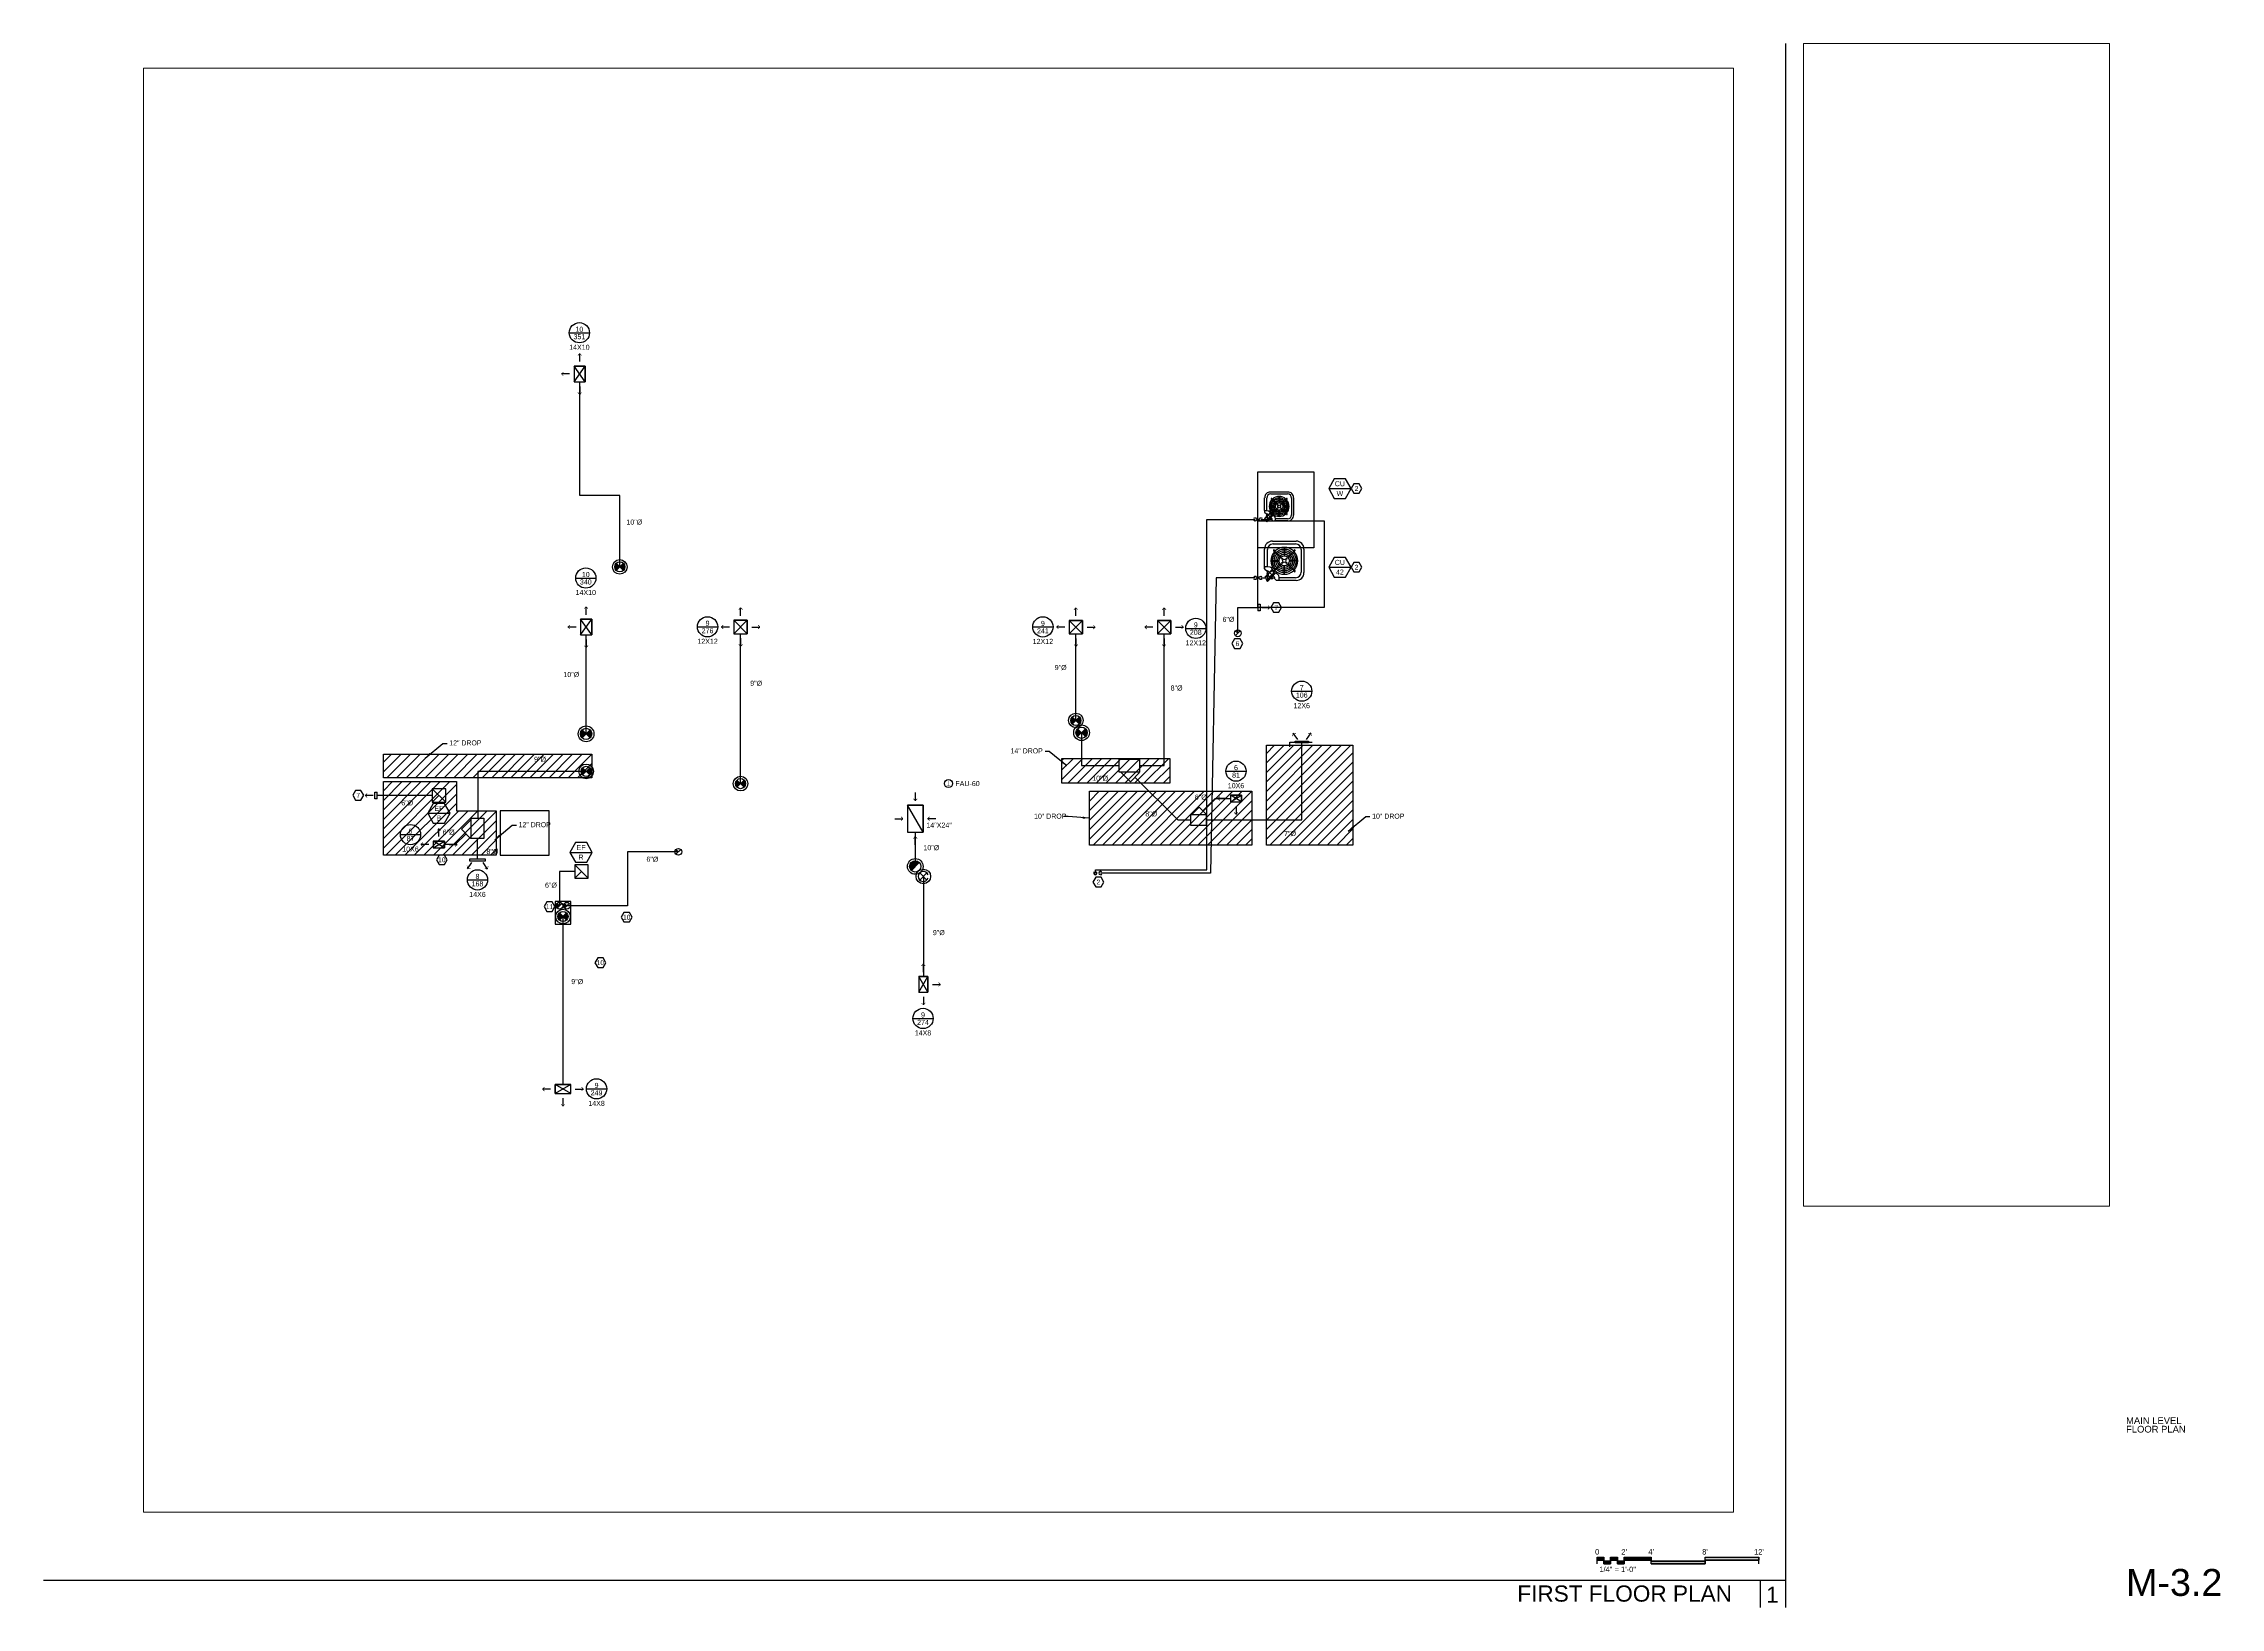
# Paper-space layout 'M-3.2' of a CAD drawing. Extents: x 0.5 to 40.9, y 0.5 to 29.5.
# The model-space entities are those that its viewports show. They can reach past a viewport. Long polylines and large blocks are cut down to what shows.
import ezdxf
from ezdxf.enums import TextEntityAlignment as Align

# ---------------------------------------------------------------- set-up
doc = ezdxf.new("R2010")
doc.units = 0
doc.header["$LTSCALE"] = 24
doc.header["$MEASUREMENT"] = 0
doc.linetypes.add('DASHED', pattern=[0.75, 0.5, -0.25])
for name, color, linetype in [('A-COORD-CMPL', 8, 'Continuous'), ('GEC_BORDER', 2, 'Continuous'), ('GEC_DESCRIPTION_TITLE', 3, 'Continuous'), ('M-ANNO-KEYNOTE', 50, 'Continuous'), ('M-ANNO-TAG-DIF', 50, 'Continuous'), ('M-ANNO-TAG-DUCT', 50, 'Continuous'), ('M-ANNO-TAG-EQUIP', 50, 'Continuous'), ('M-DIF-RA', 121, 'Continuous'), ('M-DIF-SA', 171, 'Continuous'), ('M-DUCT-RA', 130, 'Continuous'), ('M-DUCT-SA', 150, 'Continuous'), ('M-EQUIP-AHU', 255, 'Continuous'), ('M-EQUIP-CLR', 12, 'DASHED'), ('M-EQUIP-CU', 255, 'Continuous'), ('M-EQUIP-EF', 255, 'Continuous'), ('M-PIPE', 10, 'Continuous')]:
    doc.layers.add(name, color=color, linetype=linetype)
doc.layers.add('CORE', color=4, linetype='Continuous', plot=False)
doc.layers.add('GEC_VIEWPORT', color=7, linetype='Continuous', plot=False)
doc.layers.add('M-DUCT-EA', color=30, linetype='Continuous', lineweight=30)
doc.styles.add('A2', font='arial.ttf', dxfattribs={"height": 0.0625})
doc.styles.add('ARC-TEXT', font='arial.ttf', dxfattribs={"width": 0.86, "height": 4.5})
doc.styles.add('Arial', font='arial.ttf')
doc.styles.add('rpm', font='arial.ttf', dxfattribs={"width": 0.85, "height": 0.09375})
doc.styles.add('shbd-text', font='arial.ttf')
doc.styles.get("Standard").update_dxf_attribs({"font": 'arial.ttf'})
doc.styles.add('TITLE1', font='arial.ttf')
doc.dimstyles.new('Standard1', dxfattribs={"dimscale": 24, "dimtxt": 4.5, "dimasz": 0.25, "dimexe": 0.18, "dimexo": 0.0625, "dimgap": 2, "dimtad": 0, "dimtih": 1, "dimtoh": 1, "dimdec": 8, "dimzin": 0, "dimdsep": 46, "dimlunit": 4, "dimtxsty": 'Standard', "dimcen": 0.089844, "dimclre": 256, "dimadec": 0, "dimazin": 0, "dimtfac": 1, "dimtdec": 8, "dimtofl": 0, "dimtmove": 0, "dimatfit": 3, "dimfxl": 1, "dimtolj": 1, "dimtzin": 0, "dimarcsym": 0})

# ---------------------------------------------------------------- blocks, each defined once
blk = doc.blocks.new('*U4')
at = {"linetype": 'Continuous'}
for points in [[(-1.5, 0), (-1.5, 0.125)], [(-1.5, 0.125), (-1.375, 0.125)], [(-1.5, 0.071), (-1.375, 0.071)], [(-1.375, 0), (-1.375, 0.125)], [(-1.25, 0.054), (-1.375, 0.054)], [(-1.375, 0), (-1.25, 0)], [(-1.25, 0), (-1.25, 0.125)], [(-1.25, 0.125), (-1.125, 0.125)], [(-1.25, 0.071), (-1.125, 0.071)], [(-1.125, 0), (-1.125, 0.125)], [(-1, 0.054), (-1.125, 0.054)], [(-1.125, 0), (-1, 0)], [(-1, 0), (-1, 0.125)], [(-1, 0.125), (-0.5, 0.125)], [(-1, 0.071), (-0.5, 0.071)], [(-0.5, 0), (-0.5, 0.125)], [(0.5, 0.054), (-0.5, 0.054)], [(-0.5, 0), (0.5, 0)], [(0.5, 0), (0.5, 0.125)], [(0.5, 0.125), (1.5, 0.125)], [(0.5, 0.071), (1.5, 0.071)], [(1.5, 0), (1.5, 0.125)]]:
    blk.add_lwpolyline(points, dxfattribs=at)
for points in [[(-1.5, 0.125), (-1.375, 0.125), (-1.375, 0.071), (-1.5, 0.071)], [(-1.375, 0.054), (-1.25, 0.054), (-1.25, 0), (-1.375, 0)], [(-1.25, 0.125), (-1.125, 0.125), (-1.125, 0.071), (-1.25, 0.071)], [(-1.125, 0.054), (-1, 0.054), (-1, 0), (-1.125, 0)], [(-1, 0.125), (-0.5, 0.125), (-0.5, 0.071), (-1, 0.071)], [(-0.5, 0.054), (0.5, 0.054), (0.5, 0), (-0.5, 0)], [(0.5, 0.125), (1.5, 0.125), (1.5, 0.071), (0.5, 0.071)]]:
    blk.add_lwpolyline(points, close=True, dxfattribs=at)
for points in [[(-1.5, 0.125), (-1.375, 0.125), (-1.5, 0.071), (-1.375, 0.071)], [(-1.375, 0.054), (-1.25, 0.054), (-1.375, 0), (-1.25, 0)], [(-1.25, 0.125), (-1.125, 0.125), (-1.25, 0.071), (-1.125, 0.071)], [(-1.125, 0.054), (-1, 0.054), (-1.125, 0), (-1, 0)], [(-1, 0.125), (-0.5, 0.125), (-1, 0.071), (-0.5, 0.071)], [(-0.5, 0.054), (0.5, 0.054), (-0.5, 0), (0.5, 0)], [(0.5, 0.125), (1.5, 0.125), (0.5, 0.071), (1.5, 0.071)]]:
    blk.add_solid(points)
at = {"linetype": 'Continuous', "style": 'A2'}
for s, p in [('0', (-1.5, 0.175)), ("2'", (-1, 0.175)), ("4'", (-0.5, 0.175)), ("8'", (0.5, 0.175)), ("12'", (1.5, 0.175))]:
    blk.add_text(s, height=0.1, dxfattribs=at).set_placement(p, align=Align.CENTER)
blk.add_text(' 1/4" = 1\'-0"', height=0.1, dxfattribs=at).set_placement((-1.5, -0.05), align=Align.TOP_LEFT)
blk = doc.blocks.new('SHEET-NO.')
at = {"color": 2, "linetype": 'Continuous', "style": 'A2'}
for tag, p in [('SHT_NAME_1', (33.131, 4.377)), ('SHT_NAME_2', (33.131, 4.217)), ('SHT_NAME_3', (33.131, 4.057)), ('SHT_NAME_4', (33.131, 3.88)), ('SHT_NAME_5', (33.131, 3.704)), ('ENGINEER', (34.24, 2.424)), ('DRAFTER', (34.24, 2.151))]:
    blk.add_attdef(tag, p, '', height=0.125, dxfattribs=at)
at = {"color": 3, "linetype": 'Continuous', "ltscale": 12, "style": 'shbd-text'}
blk.add_attdef('SHT-NO.', (33.109, 0.709), '', height=0.5, dxfattribs=at)
blk = doc.blocks.new('GE_MKN')
blk.add_lwpolyline([(-2.4, -4.2), (2.4, -4.2), (4.8, 0), (2.4, 4.2), (-2.4, 4.2), (-4.8, 0), (-2.4, -4.2)])
at = {"style": 'Arial'}
blk.add_attdef('NOTE', text='', height=4.27, dxfattribs=at).set_placement((0, 0), align=Align.MIDDLE_CENTER)
blk = doc.blocks.new('*U36')
for p, q in [((-6, 6), (6, -6)), ((0, 0), (-6, -6))]:
    blk.add_line(p, q)
blk.add_lwpolyline([(-6, -6), (6, -6), (6, 6), (-6, 6)], close=True)
blk = doc.blocks.new('GE_EQM_TAG')
blk.add_line((-10, 0), (10, 0))
blk.add_lwpolyline([(-5, 8.7), (-10, 0), (-5, -8.7), (5, -8.7), (10, 0), (5, 8.7)], close=True)
at = {"style": 'ARC-TEXT', "width": 1.00018}
for tag, p in [('EQM', (0, 4.3)), ('LABEL', (0, -4.3))]:
    blk.add_attdef(tag, text='', height=4.5, dxfattribs=at).set_placement(p, align=Align.MIDDLE_CENTER)
blk = doc.blocks.new('*U58')
for p, q in [((0, 23.2), (0, 16)), ((-18.2, 0), (-11, 0)), ((-7, 12), (7, 12)), ((7, 12), (-7, 12)), ((-7, 12), (-7, -12)), ((7, 12), (7, -12)), ((7, -12), (7, 12)), ((18.2, 0), (11, 0)), ((-7, -12), (7, -12)), ((0, -23.2), (0, -16))]:
    blk.add_line(p, q)
at = {"color": 8}
blk.add_line((7, -12), (-7, 12), dxfattribs=at)
at = {"const_width": 0.563}
for points in [[(-11, 0), (-12.7, 1.7)], [(-11, 0), (-12.7, -1.7)], [(0, 16), (-1.7, 17.7)], [(0, 16), (1.7, 17.7)], [(11, 0), (12.7, 1.7)], [(11, 0), (12.7, -1.7)], [(0, -16), (-1.7, -17.7)], [(0, -16), (1.7, -17.7)]]:
    blk.add_lwpolyline(points, dxfattribs=at)
blk = doc.blocks.new('*U65')
blk.add_hatch(color=256).paths.add_polyline_path([(3.5, 3.5), (-3.5, -3.5), (-3.4, -3.6, 0.659467), (5, 0, 0.198912)])
blk.add_line((-3.5, -3.5), (3.5, 3.5))
at = {"color": 1}
blk.add_circle((0, 0), 7, dxfattribs=at)
blk.add_circle((0, 0), 5)
blk = doc.blocks.new('*U49')
for p, q in [((-2.1, -2.1), (2.1, 2.1)), ((2.1, -2.1), (0, 0))]:
    blk.add_line(p, q)
blk.add_circle((0, 0), 3)
blk = doc.blocks.new('*U66')
for p, q in [((3, 0), (-3, 0)), ((-3, -2), (-3, 0)), ((3, -2), (-3, -2)), ((0, -3.5), (0, -10.7)), ((3, 0), (3, -2))]:
    blk.add_line(p, q)
at = {"const_width": 0.563}
for points in [[(0, -10.7), (-1.7, -9)], [(0, -10.7), (1.7, -9)]]:
    blk.add_lwpolyline(points, dxfattribs=at)
blk = doc.blocks.new('GE_MECH_SD')
for p, q in [((-10, 0), (-17.2, 0)), ((-6, 6), (6, 6)), ((6, 6), (-6, 6)), ((-6, 6), (-6, -6)), ((0, 10), (0, 17.2)), ((6, 6), (6, -6)), ((6, -6), (6, 6)), ((10, 0), (17.2, 0)), ((-6, -6), (6, -6)), ((0, -10), (0, -17.2))]:
    blk.add_line(p, q)
at = {"color": 9}
for p, q in [((-6, -6), (6, 6)), ((6, -6), (-6, 6))]:
    blk.add_line(p, q, dxfattribs=at)
at = {"const_width": 0.563}
for points in [[(-17.2, 0), (-15.5, 1.7)], [(-17.2, 0), (-15.5, -1.7)], [(0, 17.2), (-1.7, 15.5)], [(0, 17.2), (1.7, 15.5)], [(17.2, 0), (15.5, 1.7)], [(17.2, 0), (15.5, -1.7)], [(0, -17.2), (-1.7, -15.5)], [(0, -17.2), (1.7, -15.5)]]:
    blk.add_lwpolyline(points, dxfattribs=at)
blk = doc.blocks.new('GE_SA')
blk.add_line((-9, 0), (9, 0))
blk.add_circle((0, 0), 9)
at = {"style": 'ARC-TEXT'}
for tag, p in [('NECK', (0, 3.1)), ('SIZE', (0, -12.9)), ('CFM', (0, -3.5))]:
    blk.add_attdef(tag, text='', height=4.5, dxfattribs=at).set_placement(p, align=Align.MIDDLE_CENTER)
blk = doc.blocks.new('*U80')
for p, q in [((-4, 7), (4, 7)), ((4, 7), (-4, 7)), ((-4, 7), (-4, -7)), ((0, 11), (0, 18.2)), ((4, 7), (4, -7)), ((4, -7), (4, 7)), ((8, 0), (15.2, 0)), ((-4, -7), (4, -7)), ((0, -11), (0, -18.2))]:
    blk.add_line(p, q)
at = {"color": 9}
for p, q in [((-4, -7), (4, 7)), ((4, -7), (-4, 7))]:
    blk.add_line(p, q, dxfattribs=at)
at = {"const_width": 0.563}
for points in [[(0, 18.2), (-1.7, 16.5)], [(0, 18.2), (1.7, 16.5)], [(15.2, 0), (13.5, 1.7)], [(15.2, 0), (13.5, -1.7)], [(0, -18.2), (-1.7, -16.5)], [(0, -18.2), (1.7, -16.5)]]:
    blk.add_lwpolyline(points, dxfattribs=at)
blk = doc.blocks.new('*U81')
for points in [[(-3.2, -3.2), (0, 0), (-3.2, 3.2, 0.198912), (-4.5, 0, 0.198912)], [(3.2, 3.2), (0, 0), (3.2, -3.2, 0.198912), (4.5, 0, 0.198912)]]:
    blk.add_hatch(color=256).paths.add_polyline_path(points)
for p, q in [((-3.2, -3.2), (3.2, 3.2)), ((3.2, -3.2), (-3.2, 3.2))]:
    blk.add_line(p, q)
at = {"color": 1}
blk.add_circle((0, 0), 6.5, dxfattribs=at)
blk.add_circle((0, 0), 4.5)
blk = doc.blocks.new('*U82')
for p, q in [((-10, 0), (-17.2, 0)), ((-6, 6), (6, 6)), ((6, 6), (-6, 6)), ((-6, 6), (-6, -6)), ((0, 10), (0, 17.2)), ((6, 6), (6, -6)), ((6, -6), (6, 6)), ((10, 0), (17.2, 0)), ((-6, -6), (6, -6)), ((0, -10), (0, -17.2))]:
    blk.add_line(p, q)
at = {"color": 9}
for p, q in [((-6, -6), (6, 6)), ((6, -6), (-6, 6))]:
    blk.add_line(p, q, dxfattribs=at)
at = {"const_width": 0.563}
for points in [[(-17.2, 0), (-15.5, 1.7)], [(-17.2, 0), (-15.5, -1.7)], [(0, 17.2), (-1.7, 15.5)], [(0, 17.2), (1.7, 15.5)], [(17.2, 0), (15.5, 1.7)], [(17.2, 0), (15.5, -1.7)], [(0, -17.2), (-1.7, -15.5)], [(0, -17.2), (1.7, -15.5)]]:
    blk.add_lwpolyline(points, dxfattribs=at)
blk = doc.blocks.new('*U77')
for points in [[(-3.2, -3.2), (0, 0), (-3.2, 3.2, 0.198912), (-4.5, 0, 0.198912)], [(3.2, 3.2), (0, 0), (3.2, -3.2, 0.198912), (4.5, 0, 0.198912)]]:
    blk.add_hatch(color=256).paths.add_polyline_path(points)
for p, q in [((-3.2, -3.2), (3.2, 3.2)), ((3.2, -3.2), (-3.2, 3.2))]:
    blk.add_line(p, q)
at = {"color": 1}
blk.add_circle((0, 0), 6.5, dxfattribs=at)
blk.add_circle((0, 0), 4.5)
blk = doc.blocks.new('*U76')
for p, q in [((-8, 0), (-15.2, 0)), ((-4, 7), (4, 7)), ((4, 7), (-4, 7)), ((-4, 7), (-4, -7)), ((0, 11), (0, 18.2)), ((4, 7), (4, -7)), ((4, -7), (4, 7)), ((-4, -7), (4, -7)), ((0, -11), (0, -18.2))]:
    blk.add_line(p, q)
at = {"color": 9}
for p, q in [((-4, -7), (4, 7)), ((4, -7), (-4, 7))]:
    blk.add_line(p, q, dxfattribs=at)
at = {"const_width": 0.563}
for points in [[(-15.2, 0), (-13.5, 1.7)], [(-15.2, 0), (-13.5, -1.7)], [(0, 18.2), (-1.7, 16.5)], [(0, 18.2), (1.7, 16.5)], [(0, -18.2), (-1.7, -16.5)], [(0, -18.2), (1.7, -16.5)]]:
    blk.add_lwpolyline(points, dxfattribs=at)
blk = doc.blocks.new('*U78')
blk.add_hatch(color=256).paths.add_polyline_path([(2.1, 2.1), (0, 0), (2.1, -2.1, 0.198912), (3, 0, 0.198912)])
for p, q in [((-2.1, -2.1), (2.1, 2.1)), ((2.1, -2.1), (0, 0))]:
    blk.add_line(p, q)
blk.add_circle((0, 0), 3)
blk = doc.blocks.new('*U83')
for points in [[(-3.5, -3.5), (0, 0), (-3.5, 3.5, 0.198912), (-5, 0, 0.198912)], [(3.5, 3.5), (0, 0), (3.5, -3.5, 0.198912), (5, 0, 0.198912)]]:
    blk.add_hatch(color=256).paths.add_polyline_path(points)
for p, q in [((-3.5, -3.5), (3.5, 3.5)), ((3.5, -3.5), (-3.5, 3.5))]:
    blk.add_line(p, q)
at = {"color": 1}
blk.add_circle((0, 0), 7, dxfattribs=at)
blk.add_circle((0, 0), 5)
blk = doc.blocks.new('*U84')
for p, q in [((-9, 0), (-16.2, 0)), ((-5, 7), (5, 7)), ((5, 7), (-5, 7)), ((-5, 7), (-5, -7)), ((0, 11), (0, 18.2)), ((5, 7), (5, -7)), ((5, -7), (5, 7)), ((-5, -7), (5, -7)), ((0, -11), (0, -18.2))]:
    blk.add_line(p, q)
at = {"color": 9}
for p, q in [((-5, -7), (5, 7)), ((5, -7), (-5, 7))]:
    blk.add_line(p, q, dxfattribs=at)
at = {"const_width": 0.563}
for points in [[(-16.2, 0), (-14.5, 1.7)], [(-16.2, 0), (-14.5, -1.7)], [(0, 18.2), (-1.7, 16.5)], [(0, 18.2), (1.7, 16.5)], [(0, -18.2), (-1.7, -16.5)], [(0, -18.2), (1.7, -16.5)]]:
    blk.add_lwpolyline(points, dxfattribs=at)
blk = doc.blocks.new('*U46')
for p, q in [((-3, 2), (3, 2)), ((-3, 0), (-3, 2)), ((-3, 0), (3, 0)), ((0, 3.5), (0, 10.7)), ((3, 2), (3, 0))]:
    blk.add_line(p, q)
at = {"const_width": 0.563}
for points in [[(0, 10.7), (-1.7, 9)], [(0, 10.7), (1.7, 9)]]:
    blk.add_lwpolyline(points, dxfattribs=at)
blk = doc.blocks.new('*U79')
for p, q in [((-3.2, -3.2), (3.2, 3.2)), ((3.2, -3.2), (-3.2, 3.2))]:
    blk.add_line(p, q)
at = {"color": 1}
blk.add_circle((0, 0), 6.5, dxfattribs=at)
blk.add_arc((0, 0), 4.5, 18.21, 341.79)
blk = doc.blocks.new('*U42')
for p, q in [((9.9, 14.3), (1.3, 5.7)), ((18, 6.2), (9.9, 14.3)), ((18, 6.2), (17.5, 5.7))]:
    blk.add_line(p, q)
blk.add_lwpolyline([(0, 5.7), (0, -5.7), (18, -5.7), (18, 5.7), (0, 5.7)])
blk = doc.blocks.new('*U85')
for p, q in [((-9, 0), (-16.2, 0)), ((-5, 3), (5, 3)), ((5, 3), (-5, 3)), ((-5, 3), (-5, -3)), ((0, 7), (0, 14.2)), ((5, 3), (5, -3)), ((5, -3), (5, 3)), ((9, 0), (16.2, 0)), ((-5, -3), (5, -3))]:
    blk.add_line(p, q)
at = {"color": 9}
for p, q in [((-5, -3), (5, 3)), ((5, -3), (-5, 3))]:
    blk.add_line(p, q, dxfattribs=at)
at = {"const_width": 0.563}
for points in [[(-16.2, 0), (-14.5, 1.7)], [(-16.2, 0), (-14.5, -1.7)], [(0, 14.2), (-1.7, 12.5)], [(0, 14.2), (1.7, 12.5)], [(16.2, 0), (14.5, 1.7)], [(16.2, 0), (14.5, -1.7)]]:
    blk.add_lwpolyline(points, dxfattribs=at)
blk = doc.blocks.new('*U638')
for p, q in [((-8.9, 7.1), (-5, 1.6)), ((-3, 0), (3, 0)), ((9, 7.3), (5, 1.6))]:
    blk.add_line(p, q)
at = {"const_width": 0.45}
for points in [[(-8.8, 7.1), (-9.3, 4.4)], [(-8.9, 7.1), (-6.2, 6.6)], [(9, 7.3), (6.4, 6.8)], [(9, 7.3), (9.5, 4.6)]]:
    blk.add_lwpolyline(points, dxfattribs=at)
blk.add_lwpolyline([(-7, 0), (7, 0), (7, -1.5), (-7, -1.5)], close=True)
blk = doc.blocks.new('TH')
at = {"layer": 'M-EQUIP-AHU'}
blk.add_circle((0.142, 0.084), 0.075, dxfattribs=at)
at = {"layer": 'M-EQUIP-AHU', "style": 'rpm', "width": 0.85}
blk.add_text('T', height=0.0938, dxfattribs=at).set_placement((0.142, 0.084), align=Align.MIDDLE)
blk = doc.blocks.new('*U95')
at = {"linetype": 'Continuous'}
blk.add_arc((0, 0), 1.5, 41.8103, 318.1897, dxfattribs=at)
blk = doc.blocks.new('*U96')
at = {"linetype": 'Continuous'}
blk.add_arc((0, 0), 1.5, 311.8103, 228.1897, dxfattribs=at)
blk = doc.blocks.new('*U106')
at = {"color": 1}
for p, q in [((-18.4, 15), (-17.4, 16)), ((-17.5, 14.1), (-18.4, 15)), ((-16.6, 15.1), (-17.6, 14.2)), ((-15.5, 12.1), (-17.6, 14.2)), ((-16.5, 15.1), (-17.5, 14.1)), ((-17.4, 16), (-16.5, 15.1)), ((-14.5, 13.1), (-16.6, 15.1)), ((-16.2, 11.2), (-15.7, 11.7)), ((-15.6, 10.6), (-16.2, 11.2)), ((-15.7, 11.7), (-15.6, 11.6)), ((-15.6, 11.6), (-15.5, 11.7)), ((-15.1, 11.2), (-15.6, 11.6)), ((-15.1, 11.1), (-15.6, 10.6)), ((-15.5, 12.5), (-15, 13.1)), ((-15.5, 11.8), (-15.5, 12.5)), ((-15, 11.3), (-15.5, 11.8)), ((-15.5, 11.7), (-15.4, 11.8)), ((-15.1, 11.3), (-15.5, 11.7)), ((-15.5, 11.7), (-15.5, 11.7)), ((-15, 11.4), (-15.1, 11.3)), ((-15.1, 11.3), (-15, 11.3)), ((-15, 11.3), (-15.1, 11.2)), ((-15.1, 11.2), (-15.1, 11.1)), ((-15, 13.1), (-14.2, 13.1)), ((-15, 11.3), (-14.2, 11.3)), ((-14.4, 17.4), (-14.7, 17)), ((-12.4, 14.8), (-14.7, 17)), ((-10.8, 7.4), (-14.7, 11.3)), ((-12.1, 15.1), (-14.4, 17.4)), ((-13.7, 12.5), (-14.2, 13.1)), ((-14.2, 11.3), (-13.7, 11.8)), ((-13.7, 11.8), (-13.7, 12.5)), ((-10.5, 9), (-13.7, 12.2)), ((-12.2, 15.1), (-12.4, 14.9)), ((-12.4, 14.9), (-12.4, 14.6)), ((-12.4, 14.6), (-12.2, 14.3)), ((-11.9, 15.1), (-12.2, 15.1)), ((-11.9, 14.3), (-12.2, 14.3)), ((-8.2, 10.6), (-12, 14.3)), ((-12, 0.2), (-4.5, 0.2)), ((-11.9, 15.1), (-11.8, 15.2)), ((-11.9, 15.1), (-11.7, 14.9)), ((-11.9, 15.1), (-11.9, 15.1)), ((-11.9, 15.1), (-11.7, 14.9)), ((-11.9, 15.1), (-11.9, 15.1)), ((-11.7, 14.6), (-11.9, 14.3)), ((-11.8, 15.2), (-11.6, 15.4)), ((-11.8, 15.2), (-11.6, 15)), ((-11.8, 15.2), (-11.8, 15.2)), ((-11.6, 15), (-11.7, 14.9)), ((-11.7, 14.9), (-11.7, 14.6)), ((-11.7, 14.9), (-11.7, 14.9)), ((-11.7, 14.9), (-11.7, 14.9)), ((-7.7, 10.7), (-11.7, 14.7)), ((-11.6, 15.4), (-11.4, 15.2)), ((-11.4, 15.2), (-11.6, 14.9)), ((-11.6, 14.9), (-11.6, 15)), ((-9.6, 9.3), (-3.4, 3)), ((-8.8, 8.1), (-9.5, 8.8)), ((-9.3, 9.6), (-3, 3.4)), ((-8.1, 8.8), (-8.8, 9.5)), ((-1.1, 1.1), (-1.6, 1.6)), ((-0.2, 12), (-0.2, 4.5)), ((0.2, 12), (0.2, 4.5)), ((1.1, 1.1), (1.6, 1.6)), ((9.3, 9.6), (3, 3.4)), ((9.6, 9.3), (3.4, 3)), ((12, 0.2), (4.5, 0.2)), ((8.1, 8.8), (8.8, 9.5)), ((8.8, 8.1), (9.5, 8.8)), ((-12, -0.2), (-4.5, -0.2)), ((-9.6, -9.3), (-3.4, -3)), ((-8.8, -8.1), (-9.5, -8.8)), ((-9.3, -9.6), (-3, -3.4)), ((-8.1, -8.8), (-8.8, -9.5)), ((-1.1, -1.1), (-1.6, -1.6)), ((-0.2, -12), (-0.2, -4.5)), ((0.2, -12), (0.2, -4.5)), ((1.1, -1.1), (1.6, -1.6)), ((9.3, -9.6), (3, -3.4)), ((9.6, -9.3), (3.4, -3)), ((12, -0.2), (4.5, -0.2)), ((8.1, -8.8), (8.8, -9.5)), ((8.8, -8.1), (9.5, -8.8))]:
    blk.add_line(p, q, dxfattribs=at)
for p, q in [((-17.5, 7), (-15.4, 9.1)), ((-17.5, 5), (-17.5, 7)), ((-17.5, -10.5), (-17.5, 7)), ((-15.4, 9.1), (-15.4, 10.8)), ((-14.9, 8.5), (-15.4, 9.1)), ((-15, -10), (-15, 4.8)), ((-8.5, 14.9), (-14.9, 8.5)), ((-12.1, 15.4), (-14.4, 13.1)), ((-11.7, 15.4), (-12.1, 15.4)), ((-9.1, 15.4), (-11.6, 15.4)), ((-7, 17.5), (-9.1, 15.4)), ((-9.1, 15.4), (-8.5, 14.9)), ((-5, 17.5), (-7, 17.5)), ((-7, 17.5), (10.5, 17.5)), ((-4.9, 15), (10, 15)), ((15, 10), (15, -10)), ((17.5, 10.5), (17.5, -10.5)), ((10.5, -17.5), (-10.5, -17.5)), ((10, -15), (-10, -15))]:
    blk.add_line(p, q)
for centre, radius in [((-14.6, 12.2), 0.786), ((-12.1, 14.7), 0.341), ((0, 0), 10.5), ((0, 0), 9), ((0, 0), 7.5), ((0, 0), 6), ((0, 0), 4.5), ((-1.9, 1.9), 0.393), ((0, 0), 1.5), ((1.9, 1.9), 0.393), ((-1.9, -1.9), 0.393), ((1.9, -1.9), 0.393)]:
    blk.add_circle(centre, radius, dxfattribs=at)
for centre, radius, start, end in [((0, 0), 12, 137.388, 222.612), ((-9.2, 9.2), 0.5, 45, 225), ((0, 0), 12, 47.388, 132.612), ((9.2, 9.2), 0.5, 315, 135), ((0, 0), 12, 317.388, 42.612), ((-9.2, -9.2), 0.5, 135, 315), ((0, 0), 12, 227.388, 312.612), ((9.2, -9.2), 0.5, 225, 45)]:
    blk.add_arc(centre, radius, start, end, dxfattribs=at)
for centre, radius, start, end in [((10, 10), 5, 0, 90), ((10.5, 10.5), 7, 0, 90), ((-10.5, -10.5), 7, 180, 270), ((-10, -10), 5, 180, 270), ((10, -10), 5, 270, 0), ((10.5, -10.5), 7, 270, 0)]:
    blk.add_arc(centre, radius, start, end)
blk.add_open_spline([(-5, 17.5), (-4.2, 9.1), (-13.4, 13.4), (-9.2, 3.9), (-17.5, 5)], degree=3)
at = {"layer": 'M-EQUIP-CLR'}
for p, q in [((-41.5, 23.5), (35.5, 23.5)), ((-41.5, -35.5), (-41.5, 23.5)), ((35.5, 23.5), (35.5, -35.5)), ((-17.9, 15.5), (-10.6, 8.2)), ((-14.5, 17.2), (-7.9, 10.6)), ((35.5, -35.5), (-41.5, -35.5))]:
    blk.add_line(p, q, dxfattribs=at)
blk = doc.blocks.new('*U51')
at = {"linetype": 'Continuous'}
for p, q in [((0, 0), (3.5, -3.5)), ((2.9, -5.1), (2.2, -4.4)), ((2.9, -5.1), (5.1, -2.9)), ((5.1, -2.9), (4.4, -2.2))]:
    blk.add_line(p, q, dxfattribs=at)
blk = doc.blocks.new('*U97')
at = {"linetype": 'Continuous'}
blk.add_arc((0, 0), 1.5, 221.8103, 138.1897, dxfattribs=at)
blk = doc.blocks.new('GE_AC')
at = {"color": 11, "true_color": 0xf27172}
for p, q in [((-13.6, 11.1), (-12.9, 11.9)), ((-13, 10.4), (-13.6, 11.1)), ((-12.2, 11.2), (-13, 10.4)), ((-12.9, 11.9), (-12.2, 11.2)), ((-12, 8.3), (-11.6, 8.7)), ((-11.5, 7.8), (-12, 8.3)), ((-11.6, 8.7), (-11.5, 8.6)), ((-11.5, 9.3), (-11.1, 9.7)), ((-11.5, 8.7), (-11.5, 9.3)), ((-11.1, 8.4), (-11.5, 8.7)), ((-11.5, 8.6), (-11.5, 8.7)), ((-11.5, 8.7), (-11.4, 8.7)), ((-11.2, 8.3), (-11.5, 8.6)), ((-11.1, 8.2), (-11.5, 7.8)), ((-11.1, 8.4), (-11.4, 8.7)), ((-11.4, 8.7), (-11.4, 8.7)), ((-11.1, 8.3), (-11.2, 8.3)), ((-11.2, 8.3), (-11.1, 8.2)), ((-11.1, 9.7), (-10.5, 9.7)), ((-11.1, 8.4), (-10.5, 8.4)), ((-11.1, 8.4), (-11.1, 8.4)), ((-11.1, 8.4), (-11.1, 8.3)), ((-10.1, 9.3), (-10.5, 9.7)), ((-10.5, 8.4), (-10.1, 8.7)), ((-10.1, 8.7), (-10.1, 9.3)), ((-9, 11.2), (-9.2, 11)), ((-9.2, 11), (-9.2, 10.8)), ((-9.2, 10.8), (-9, 10.6)), ((-8.8, 11.2), (-9, 11.2)), ((-8.8, 10.6), (-9, 10.6)), ((-8.8, 11.2), (-8.6, 11.4)), ((-8.8, 11.2), (-8.6, 11)), ((-8.8, 11.2), (-8.8, 11.2)), ((-8.8, 11.2), (-8.6, 11)), ((-8.8, 11.2), (-8.8, 11.2)), ((-8.8, 11.2), (-8.7, 11.2)), ((-8.7, 11.2), (-8.8, 11.2)), ((-8.6, 10.8), (-8.8, 10.6)), ((-8.7, 11.2), (-8.6, 11.1)), ((-8.6, 11), (-8.7, 11)), ((-8.6, 11.4), (-8.4, 11.2)), ((-8.4, 11.2), (-8.6, 11)), ((-8.6, 11.1), (-8.6, 11)), ((-8.6, 11), (-8.6, 11.1)), ((-8.6, 11), (-8.6, 10.8)), ((-8.6, 11), (-8.6, 11))]:
    blk.add_line(p, q, dxfattribs=at)
at = {"color": 1}
for p, q in [((-12.3, 11.2), (-13, 10.5)), ((-11.5, 9), (-13, 10.5)), ((-10.7, 9.7), (-12.3, 11.2)), ((-10.6, 12.9), (-10.9, 12.6)), ((-9.2, 10.9), (-10.9, 12.6)), ((-8, 5.5), (-10.8, 8.4)), ((-9, 11.2), (-10.6, 12.9)), ((-7.7, 6.7), (-10.1, 9.1)), ((-6.1, 7.8), (-8.9, 10.6)), ((-8.9, 0.2), (-3.3, 0.2)), ((-5.7, 7.9), (-8.6, 10.8)), ((-7.1, 6.9), (-2.5, 2.2)), ((-6.5, 6), (-7, 6.5)), ((-6.9, 7.1), (-2.2, 2.5)), ((-6, 6.5), (-6.5, 7)), ((-0.8, 0.8), (-1.2, 1.2)), ((-0.2, 8.9), (-0.2, 3.3)), ((0.2, 8.9), (0.2, 3.3)), ((0.8, 0.8), (1.2, 1.2)), ((6.9, 7.1), (2.2, 2.5)), ((7.1, 6.9), (2.5, 2.2)), ((8.9, 0.2), (3.3, 0.2)), ((6, 6.5), (6.5, 7)), ((6.5, 6), (7, 6.5)), ((-8.9, -0.2), (-3.3, -0.2)), ((-7.1, -6.9), (-2.5, -2.2)), ((-6.5, -6), (-7, -6.5)), ((-6.9, -7.1), (-2.2, -2.5)), ((-6, -6.5), (-6.5, -7)), ((-0.8, -0.8), (-1.2, -1.2)), ((-0.2, -8.9), (-0.2, -3.3)), ((0.2, -8.9), (0.2, -3.3)), ((0.8, -0.8), (1.2, -1.2)), ((6.9, -7.1), (2.2, -2.5)), ((7.1, -6.9), (2.5, -2.2)), ((8.9, -0.2), (3.3, -0.2)), ((6, -6.5), (6.5, -7)), ((6.5, -6), (7, -6.5))]:
    blk.add_line(p, q, dxfattribs=at)
for p, q in [((-13, 5.2), (-11.4, 6.7)), ((-13, 3.7), (-13, 5.2)), ((-12.9, -7.8), (-12.9, 3.7)), ((-11.4, 6.7), (-11.4, 8)), ((-11, 6.3), (-11.4, 6.7)), ((-11.1, -7.4), (-11.1, 3.6)), ((-6.3, 11), (-11, 6.3)), ((-9, 11.4), (-10.7, 9.7)), ((-8.6, 11.4), (-9, 11.4)), ((-6.7, 11.4), (-8.6, 11.4)), ((-5.2, 13), (-6.7, 11.4)), ((-6.7, 11.4), (-6.3, 11)), ((-3.7, 13), (-5.2, 13)), ((-3.7, 12.9), (7.8, 12.9)), ((-3.6, 11.1), (7.4, 11.1)), ((11.1, 7.4), (11.1, -7.4)), ((12.9, 7.8), (12.9, -7.8)), ((7.8, -12.9), (-7.8, -12.9)), ((7.4, -11.1), (-7.4, -11.1))]:
    blk.add_line(p, q)
at = {"color": 11, "true_color": 0xf27172}
for centre, radius in [((-10.8, 9), 0.581), ((-8.9, 10.9), 0.253)]:
    blk.add_circle(centre, radius, dxfattribs=at)
at = {"color": 1}
for centre, radius in [((0, 0), 7.77), ((0, 0), 6.66), ((0, 0), 5.55), ((0, 0), 4.44), ((0, 0), 3.33), ((-1.4, 1.4), 0.291), ((0, 0), 1.11), ((1.4, 1.4), 0.291), ((-1.4, -1.4), 0.291), ((1.4, -1.4), 0.291)]:
    blk.add_circle(centre, radius, dxfattribs=at)
for centre, radius, start, end in [((0, 0), 8.88, 137.388, 222.612), ((-6.8, 6.8), 0.37, 45, 225), ((0, 0), 8.88, 47.388, 132.612), ((6.8, 6.8), 0.37, 315, 135), ((0, 0), 8.88, 317.388, 42.612), ((-6.8, -6.8), 0.37, 135, 315), ((0, 0), 8.88, 227.388, 312.612), ((6.8, -6.8), 0.37, 225, 45)]:
    blk.add_arc(centre, radius, start, end, dxfattribs=at)
for centre, radius, start, end in [((7.4, 7.4), 3.7, 0, 90), ((7.9, 7.9), 4.93, 357.9785, 92.0215), ((-7.9, -7.9), 4.93, 177.9785, 272.0215), ((-7.4, -7.4), 3.7, 180, 270), ((7.4, -7.4), 3.7, 270, 0), ((7.9, -7.9), 4.93, 267.9785, 2.0215)]:
    blk.add_arc(centre, radius, start, end)
blk.add_open_spline([(-3.7, 13), (-3.1, 6.7), (-9.9, 9.9), (-6.8, 2.9), (-13, 3.7)], degree=3)
at = {"layer": 'M-EQUIP-CLR'}
for p, q in [((-36.9, 18.9), (30.9, 18.9)), ((-36.9, -30.9), (-36.9, 18.9)), ((-13.2, 11.5), (-7.9, 6.1)), ((-10.8, 12.7), (-5.9, 7.9)), ((30.9, 18.9), (30.9, -30.9)), ((30.9, -30.9), (-36.9, -30.9))]:
    blk.add_line(p, q, dxfattribs=at)
blk = doc.blocks.new('*U1941')
for p, q in [((-9, 0), (-16.2, 0)), ((-5, 3), (5, 3)), ((5, 3), (-5, 3)), ((-5, 3), (-5, -3)), ((5, 3), (5, -3)), ((5, -3), (5, 3)), ((-5, -3), (5, -3)), ((0, -7), (0, -14.2))]:
    blk.add_line(p, q)
at = {"color": 9}
for p, q in [((-5, -3), (5, 3)), ((5, -3), (-5, 3))]:
    blk.add_line(p, q, dxfattribs=at)
at = {"const_width": 0.563}
for points in [[(-16.2, 0), (-14.5, 1.7)], [(-16.2, 0), (-14.5, -1.7)], [(0, -14.2), (-1.7, -12.5)], [(0, -14.2), (1.7, -12.5)]]:
    blk.add_lwpolyline(points, dxfattribs=at)
blk = doc.blocks.new('*U1945')
for p, q in [((7.9, 11.4), (1, 4.6)), ((14.4, 4.9), (7.9, 11.4)), ((14.4, 4.9), (14, 4.6))]:
    blk.add_line(p, q)
blk.add_lwpolyline([(0, 4.6), (0, -4.6), (14.4, -4.6), (14.4, 4.6), (0, 4.6)])
blk = doc.blocks.new('*U1946')
for p, q in [((-7.9, 7.1), (-4, 1.6)), ((-3, 0), (3, 0)), ((8, 7.3), (4, 1.6))]:
    blk.add_line(p, q)
at = {"const_width": 0.45}
for points in [[(-7.8, 7.1), (-8.3, 4.4)], [(-7.9, 7.1), (-5.2, 6.6)], [(8, 7.3), (5.4, 6.8)], [(8, 7.3), (8.5, 4.6)]]:
    blk.add_lwpolyline(points, dxfattribs=at)
blk.add_lwpolyline([(-6, 0), (6, 0), (6, -1.5), (-6, -1.5)], close=True)
blk.add_lwpolyline([(-10.7, -5.1), (-10.7, -0.8), (9.2, -0.8)])
blk = doc.blocks.new('*U1947')
for points in [[(-3.5, -3.5), (0, 0), (-3.5, 3.5, 0.198912), (-5, 0, 0.198912)], [(3.5, 3.5), (0, 0), (3.5, -3.5, 0.198912), (5, 0, 0.198912)]]:
    blk.add_hatch(color=256).paths.add_polyline_path(points)
for p, q in [((-3.5, -3.5), (3.5, 3.5)), ((3.5, -3.5), (-3.5, 3.5))]:
    blk.add_line(p, q)
at = {"color": 1}
blk.add_circle((0, 0), 7, dxfattribs=at)
blk.add_circle((0, 0), 5)

msp = doc.modelspace()

# ---------------------------------------------------------------- hatches: boundary and pattern name
at = {"layer": 'A-COORD-CMPL'}
h = msp.add_hatch(dxfattribs=at)
h.set_pattern_fill('ANSI31', color=256, scale=48)
h.set_pattern_definition([(45, (786, -60), (-4.24264, 4.24264), [])])
h.paths.add_polyline_path([(1996.2, 1271.6), (1919.2, 1271.6), (1919.2, 1360.6), (1996.2, 1360.6)])
h = msp.add_hatch(dxfattribs=at)
h.set_pattern_fill('ANSI31', color=256, scale=48)
h.paths.add_polyline_path([(1318.7, 1331.6), (1133.2, 1331.6), (1133.2, 1352.6), (1318.7, 1352.6)])
h = msp.add_hatch(dxfattribs=at)
h.set_pattern_fill('ANSI31', color=256, scale=48)
h.paths.add_polyline_path([(1833.2, 1326.6), (1737.3, 1326.6), (1737.3, 1348.6), (1833.2, 1348.6)])
h = msp.add_hatch(dxfattribs=at)
h.set_pattern_fill('ANSI31', color=256, scale=48)
h.paths.add_polyline_path([(1233.7, 1302.1), (1233.7, 1262.6), (1133.2, 1262.6), (1133.2, 1328.1), (1198.2, 1328.1), (1198.2, 1302.1)])
h = msp.add_hatch(dxfattribs=at)
h.set_pattern_fill('ANSI31', color=256, scale=48)
h.set_pattern_definition([(45, (628.5, -60), (-4.24264, 4.24264), [])])
h.paths.add_polyline_path([(1906.2, 1271.6), (1761.7, 1271.6), (1761.7, 1319.6), (1906.2, 1319.6)])

# ---------------------------------------------------------------- linework, layer by layer
for points in [[(1996.2, 1271.6), (1919.2, 1271.6), (1919.2, 1360.6), (1996.2, 1360.6)], [(1318.7, 1331.6), (1133.2, 1331.6), (1133.2, 1352.6), (1318.7, 1352.6)], [(1833.2, 1326.6), (1737.3, 1326.6), (1737.3, 1348.6), (1833.2, 1348.6)], [(1133.2, 1328.1), (1198.2, 1328.1), (1198.2, 1302.1), (1233.7, 1302.1), (1233.7, 1262.6), (1133.2, 1262.6)], [(1233.7, 1302.1), (1233.7, 1262.6), (1133.2, 1262.6), (1133.2, 1328.1), (1198.2, 1328.1), (1198.2, 1302.1)], [(1906.2, 1271.6), (1761.7, 1271.6), (1761.7, 1319.6), (1906.2, 1319.6)], [(1280.7, 1302.1), (1237.2, 1302.1), (1237.2, 1262.6), (1280.7, 1262.6)]]:
    msp.add_lwpolyline(points, close=True, dxfattribs=at)
at = {"layer": 'CORE', "color": 3}
msp.add_lwpolyline([(-1302.8, 323.6), (-1014.8, 323.6), (-1014.8, -996.4), (-1302.8, -996.4), (-1302.8, 323.6)], dxfattribs=at)
at = {"layer": 'M-ANNO-TAG-DUCT'}
msp.add_lwpolyline([(1300.2, 1201.1), (1300.2, 1221.3), (1286.2, 1221.3), (1286.2, 1201.1)], close=True, dxfattribs=at)
at = {"layer": 'M-DUCT-EA', "linetype": 'Continuous'}
for points in [[(1893.8, 1459.8), (1893.8, 1483.1), (1911.7, 1483.1)], [(1176.7, 1315.8), (1127.7, 1315.8)], [(1395.8, 1265.6), (1350.5, 1265.6), (1350.5, 1217.6), (1296.6, 1217.6)], [(1303.6, 1248.1), (1290, 1248.1), (1290, 1217.6)]]:
    msp.add_lwpolyline(points, dxfattribs=at)
at = {"layer": 'M-DUCT-RA', "linetype": 'Continuous'}
msp.add_lwpolyline([(1606.7, 1283.1), (1606.7, 1252.6)], dxfattribs=at)
at = {"layer": 'M-DUCT-SA', "linetype": 'Continuous'}
for points in [[(1343.7, 1519.2), (1343.7, 1582.8), (1308, 1582.8), (1308, 1683.9)], [(1313.7, 1370.6), (1313.7, 1458.6)], [(1451.2, 1326.3), (1451.2, 1459.7)], [(1749.7, 1382.5), (1749.7, 1459.6)], [(1806.3, 1342.3), (1828.2, 1342.3), (1828.2, 1459.6)], [(1754.7, 1371.6), (1754.7, 1342.3), (1788.3, 1342.3)], [(1866, 1294), (1950.8, 1294), (1950.8, 1362.6)], [(1313.7, 1337.2), (1217.2, 1337.2), (1217.2, 1295.6)], [(1802.2, 1332), (1840.3, 1294), (1851.6, 1294)], [(1862.7, 1302.1), (1873.7, 1313.1), (1887.2, 1313.1)], [(1206.8, 1281.7), (1197.2, 1272.1), (1187.7, 1272.1)], [(1217, 1259.1), (1217, 1277.6)], [(1613.9, 1243.7), (1613.9, 1154.6)], [(1293.1, 1208), (1293.1, 1058.4)]]:
    msp.add_lwpolyline(points, dxfattribs=at)
at = {"layer": 'M-PIPE', "linetype": 'Continuous'}
for points in [[(1767, 1246.7), (1767, 1249.7), (1866.2, 1249.7), (1866.2, 1561.5), (1909.4, 1561.5)], [(1910.8, 1561.5), (1912.8, 1561.5)], [(1909.3, 1509.4), (1874.4, 1509.4), (1869.6, 1246.7), (1771.7, 1246.7)], [(1910.8, 1509.4), (1912.7, 1509.4)]]:
    msp.add_lwpolyline(points, dxfattribs=at)

# ---------------------------------------------------------------- block references
at = {"layer": 'M-ANNO-KEYNOTE'}
ref = msp.add_blockref('GE_MKN', (1999.5, 1588.9), dxfattribs=at)
ref.add_attrib('NOTE', '2', dxfattribs={"layer": '0', "height": 4.27, "style": 'ARC-TEXT', "width": 1.00018}).set_placement((1999.5, 1588.9), align=Align.MIDDLE_CENTER)
ref = msp.add_blockref('GE_MKN', (1999.5, 1518.9), dxfattribs=at)
ref.add_attrib('NOTE', '2', dxfattribs={"layer": '0', "height": 4.27, "style": 'ARC-TEXT', "width": 1.00018}).set_placement((1999.5, 1518.9), align=Align.MIDDLE_CENTER)
ref = msp.add_blockref('GE_MKN', (1928, 1483), dxfattribs=at)
ref.add_attrib('NOTE', '7', dxfattribs={"layer": '0', "height": 4.27, "style": 'ARC-TEXT', "width": 1.00018}).set_placement((1928, 1483), align=Align.MIDDLE_CENTER)
ref = msp.add_blockref('GE_MKN', (1893.4, 1450.9), dxfattribs=at)
ref.add_attrib('NOTE', '6', dxfattribs={"layer": '0', "height": 4.27, "style": 'ARC-TEXT', "width": 1.00018}).set_placement((1893.4, 1450.9), align=Align.MIDDLE_CENTER)
ref = msp.add_blockref('GE_MKN', (1110.9, 1315.9), dxfattribs=at)
ref.add_attrib('NOTE', '7', dxfattribs={"layer": '0', "height": 4.27, "style": 'ARC-TEXT', "width": 1.00018}).set_placement((1110.9, 1315.9), align=Align.MIDDLE_CENTER)
ref = msp.add_blockref('GE_MKN', (1185.2, 1258.5), dxfattribs=at)
ref.add_attrib('NOTE', '10', dxfattribs={"layer": '0', "height": 4.27, "style": 'ARC-TEXT', "width": 1.00018}).set_placement((1185.2, 1258.5), align=Align.MIDDLE_CENTER)
ref = msp.add_blockref('GE_MKN', (1769.7, 1238.7), dxfattribs=at)
ref.add_attrib('NOTE', '2', dxfattribs={"layer": '0', "height": 4.27, "style": 'ARC-TEXT', "width": 1.00018}).set_placement((1769.7, 1238.7), align=Align.MIDDLE_CENTER)
ref = msp.add_blockref('GE_MKN', (1281.2, 1216.8), dxfattribs=at)
ref.add_attrib('NOTE', '11', dxfattribs={"layer": '0', "height": 4.27, "style": 'ARC-TEXT', "width": 1.00018}).set_placement((1281.2, 1216.8), align=Align.MIDDLE_CENTER)
ref = msp.add_blockref('GE_MKN', (1349.8, 1207.4), dxfattribs=at)
ref.add_attrib('NOTE', '10', dxfattribs={"layer": '0', "height": 4.27, "style": 'ARC-TEXT', "width": 1.00018}).set_placement((1349.8, 1207.4), align=Align.MIDDLE_CENTER)
ref = msp.add_blockref('GE_MKN', (1326.4, 1166.9), dxfattribs=at)
ref.add_attrib('NOTE', '10', dxfattribs={"layer": '0', "height": 4.27, "style": 'ARC-TEXT', "width": 1.00018}).set_placement((1326.4, 1166.9), align=Align.MIDDLE_CENTER)
at = {"layer": 'M-ANNO-TAG-DIF'}
for p, values in [((1307.7, 1727.6), {'NECK': '10', 'CFM': '351', 'SIZE': '14X10'}), ((1313.4, 1509.3), {'NECK': '10', 'CFM': '340', 'SIZE': '14X10'}), ((1421.8, 1465.9), {'NECK': '9', 'CFM': '276', 'SIZE': '12X12'}), ((1720.3, 1465.8), {'NECK': '9', 'CFM': '241', 'SIZE': '12X12'}), ((1856.4, 1464.5), {'NECK': '9', 'CFM': '208', 'SIZE': '12X12'}), ((1950.7, 1408.6), {'NECK': '7', 'CFM': '106', 'SIZE': '12X6'}), ((1892.2, 1337.4), {'NECK': '6', 'CFM': '81', 'SIZE': '10X6'}), ((1157.4, 1280.9), {'NECK': '6', 'CFM': '87', 'SIZE': '10X6'}), ((1217, 1240.6), {'NECK': '8', 'CFM': '168', 'SIZE': '14X6'}), ((1613.6, 1117.3), {'NECK': '9', 'CFM': '274', 'SIZE': '14X8'}), ((1323, 1054.6), {'NECK': '9', 'CFM': '249', 'SIZE': '14X8'})]:
    msp.add_blockref('GE_SA', p, dxfattribs=at).add_auto_attribs(values)
at = {"layer": 'M-ANNO-TAG-EQUIP'}
for p, values in [((1984.7, 1588.9), {'LABEL': 'W', 'EQM': 'CU'}), ((1984.7, 1518.9), {'LABEL': '42', 'EQM': 'CU'}), ((1182.7, 1299.9), {'LABEL': 'B', 'EQM': 'EF'}), ((1309.2, 1265.1), {'LABEL': 'R', 'EQM': 'EF'})]:
    msp.add_blockref('GE_EQM_TAG', p, dxfattribs=at).add_auto_attribs(values)
at = {"layer": 'M-DIF-RA'}
msp.add_blockref('*U58', (1606.7, 1295.1), dxfattribs=at)
at = {"layer": 'M-DIF-SA'}
for name, p in [('*U84', (1308, 1690.9)), ('*U84', (1313.7, 1465.6)), ('*U82', (1451.2, 1465.7)), ('GE_MECH_SD', (1749.7, 1465.6)), ('GE_MECH_SD', (1828.2, 1465.6)), ('*U1946', (1950.8, 1364.1)), ('*U1941', (1892.2, 1313.1)), ('*U85', (1182.7, 1272.1)), ('*U80', (1613.9, 1147.6))]:
    msp.add_blockref(name, p, dxfattribs=at)
at = {"layer": 'M-DIF-SA', "yscale": -1}
msp.add_blockref('*U638', (1217, 1257.6), dxfattribs=at)
at = {"layer": 'M-DIF-SA', "rotation": 90}
msp.add_blockref('*U76', (1293.1, 1054.4), dxfattribs=at)
at = {"layer": 'M-DUCT-EA', "linetype": 'Continuous'}
for name, p, rotation in [('*U66', (1911.7, 1483.1), 90.00000000000004), ('*U49', (1893.8, 1460.1), 180), ('*U46', (1127.7, 1315.8), 90.00000000000004), ('*U49', (1395.8, 1265.6), 180), ('*U78', (1290, 1217.6), 180), ('*U78', (1296.6, 1217.6), 180)]:
    msp.add_blockref(name, p, dxfattribs=dict(at, rotation=rotation))
at = {"layer": 'M-DUCT-RA', "rotation": 180}
msp.add_blockref('*U65', (1606.7, 1252.6), dxfattribs=at)
at = {"layer": 'M-DUCT-SA'}
for name, p in [('*U77', (1343.7, 1519.2)), ('*U83', (1313.7, 1370.6)), ('*U77', (1749.7, 1382.5)), ('*U1947', (1754.7, 1371.6)), ('*U77', (1313.7, 1337.2)), ('*U81', (1451.2, 1326.3)), ('*U1945', (1851.6, 1294)), ('*U79', (1613.9, 1243.7)), ('*U77', (1293.1, 1208))]:
    msp.add_blockref(name, p, dxfattribs=at)
at = {"layer": 'M-DUCT-SA', "yscale": -0.9999999999999967}
msp.add_blockref('*U42', (1788.3, 1342.3), dxfattribs=at)
at = {"layer": 'M-DUCT-SA', "linetype": 'Continuous', "yscale": -0.9999999999999994, "rotation": 270}
msp.add_blockref('*U42', (1217, 1295.6), dxfattribs=at)
at = {"layer": 'M-EQUIP-AHU', "xscale": 48, "yscale": 48, "zscale": 48, "rotation": 180}
msp.add_blockref('TH', (1643.1, 1330.4), dxfattribs=at)
at = {"layer": 'M-EQUIP-CU', "rotation": 90}
for name, p in [('GE_AC', (1930.6, 1573)), ('*U106', (1935.2, 1524.6))]:
    msp.add_blockref(name, p, dxfattribs=at)
at = {"layer": 'M-EQUIP-EF'}
for p in [(1182.7, 1315.8), (1309.6, 1248.1)]:
    msp.add_blockref('*U36', p, dxfattribs=at)
at = {"layer": 'M-PIPE', "linetype": 'Continuous', "xscale": -1}
for name, p, rotation in [('*U97', (1909.3, 1561.5), 180.1576402400131), ('*U95', (1914.3, 1561.5), 180.1576402400131), ('*U51', (1914.3, 1561.5), 135.1576402400133), ('*U51', (1914.2, 1509.4), 135.1576402400133), ('*U97', (1909.3, 1509.4), 180.1576402400131), ('*U95', (1914.2, 1509.4), 180.1576402400131)]:
    msp.add_blockref(name, p, dxfattribs=dict(at, rotation=rotation))
at = {"layer": 'M-PIPE', "linetype": 'Continuous', "rotation": 89.84235975998689}
for name, p in [('*U95', (1767, 1246.7)), ('*U96', (1771.7, 1246.7))]:
    msp.add_blockref(name, p, dxfattribs=at)

# ---------------------------------------------------------------- texts
at = {"layer": 'M-ANNO-TAG-DIF', "style": 'ARC-TEXT'}
msp.add_text('14"X24"', height=4.5, dxfattribs=at).set_placement((1616.6, 1287.1))
at = {"layer": 'M-ANNO-TAG-DUCT', "style": 'ARC-TEXT'}
for s, p in [('10"%%c', (1356.6, 1559.1)), ('6"%%c', (1885.5, 1472.5)), ('10"%%c', (1300.5, 1423.4)), ('9"%%c', (1465.1, 1415.6)), ('9"%%c', (1736.1, 1429.6)), ('9"%%c', (1272.7, 1348)), ('6"%%c', (1154.5, 1309.2)), ('6"%%c', (1191.3, 1283.1)), ('8"%%c', (1230.3, 1265.9)), ('6"%%c', (1372.7, 1259)), ('10"%%c', (1621, 1269.3)), ('6"%%c', (1282.4, 1235.9)), ('9"%%c', (1627.7, 1193.7)), ('9"%%c', (1305.8, 1150.1))]:
    msp.add_text(s, height=4.5, dxfattribs=at).set_placement(p, align=Align.MIDDLE_CENTER)
at = {"layer": 'M-ANNO-TAG-DUCT', "char_height": 4.5, "width": 37.794, "style": 'ARC-TEXT'}
for s, insert, attachment_point in [('12" DROP', (1191.9, 1364.8), 1), ('14" DROP', (1720.2, 1357.7), 3), ('10" DROP', (1712.5, 1299.6), 1), ('10" DROP', (2013.4, 1299.6), 1), ('12" DROP', (1253.6, 1292), 1)]:
    msp.add_mtext(s, dxfattribs=dict(at, insert=insert, attachment_point=attachment_point))
at = {"layer": 'M-ANNO-TAG-EQUIP', "style": 'ARC-TEXT'}
msp.add_text('FAU-60', height=4.5, dxfattribs=at).set_placement((1642.4, 1324.1))
at = {"layer": 'M-DIF-SA', "style": 'ARC-TEXT'}
msp.add_text('8"%%c', height=4.5, dxfattribs=at).set_placement((1816.8, 1299.4), align=Align.MIDDLE_CENTER)
at = {"layer": 'M-DUCT-SA', "style": 'ARC-TEXT'}
for s, p in [('8"%%c', (1839.3, 1411.4)), ('10"%%c', (1771.3, 1331.1)), ('6"%%c', (1860.8, 1314.3)), ('7"%%c', (1940.3, 1281.9))]:
    msp.add_text(s, height=4.5, dxfattribs=at).set_placement(p, align=Align.MIDDLE_CENTER)

# ---------------------------------------------------------------- leaders
at = {"layer": 'M-ANNO-TAG-DUCT'}
for points in [[(1170.5, 1349.1), (1186.1, 1362.1), (1189.9, 1362.1)], [(1741.6, 1342), (1726, 1355), (1722.2, 1355)], [(1232.3, 1276.4), (1247.9, 1289.4), (1251.6, 1289.4)], [(1761.7, 1295.6), (1742.8, 1297), (1739, 1297)], [(1992.1, 1284), (2007.7, 1297), (2011.4, 1297)]]:
    msp.add_leader(points, dimstyle='Standard1', override={"dimgap": 2, "dimtad": 0}, dxfattribs=at)

psp = doc.layouts.new('M-3.2')

# ---------------------------------------------------------------- linework, layer by layer
at = {"layer": 'GEC_BORDER', "color": 5}
for p, q in [((0.5, 1.003), (32.812, 1.003)), ((32.336, 1.003), (32.336, 0.5)), ((32.336, 1.003), (32.336, 0.5))]:
    psp.add_line(p, q, dxfattribs=at)
psp.add_lwpolyline([(32.812, 0.5), (32.812, 29.5)], dxfattribs=at)

# ---------------------------------------------------------------- block references
at = {"layer": 'GEC_BORDER'}
psp.add_blockref('*U4', (30.812, 1.306), dxfattribs=at)
at = {"layer": 'GEC_DESCRIPTION_TITLE'}
ref = psp.add_blockref('SHEET-NO.', (-0.01, 0.078), dxfattribs=at)
ref.add_attrib('SHT-NO.', 'M-3.2', (39.12, 0.714), dxfattribs={"layer": '0', "color": 3, "linetype": 'Continuous', "ltscale": 12, "height": 0.5, "style": 'shbd-text'})
ref.add_attrib('SHT_NAME_1', 'MAIN LEVEL', (39.12, 3.903), dxfattribs={"layer": '0', "color": 2, "linetype": 'Continuous', "height": 0.125, "style": 'A2'})
ref.add_attrib('SHT_NAME_2', 'FLOOR PLAN', (39.12, 3.743), dxfattribs={"layer": '0', "color": 2, "linetype": 'Continuous', "height": 0.125, "style": 'A2'})

# ---------------------------------------------------------------- texts
at = {"layer": 'GEC_BORDER', "style": 'TITLE1'}
psp.add_text('1', height=0.3, dxfattribs=at).set_placement((32.562, 0.737), align=Align.MIDDLE_CENTER)
at = {"layer": 'GEC_BORDER', "insert": (31.812, 0.908), "char_height": 0.3, "width": 8.88615, "attachment_point": 3, "style": 'TITLE1'}
psp.add_mtext('FIRST FLOOR PLAN', dxfattribs=at)

# ---------------------------------------------------------------- viewports
at = {"layer": 'GEC_VIEWPORT'}
psp.add_viewport(center=(35.974, 18.722), size=(5.677, 21.5559), view_center_point=(-1166.511, -207.869), view_height=1034.6847, status=3, dxfattribs=at)
at = {"layer": 'GEC_VIEWPORT', "view_target_point": (1627.284, 1320.513)}
psp.add_viewport(center=(17.095, 15.656), size=(29.486, 26.77437), view_center_point=(0, 0), view_height=1285.16993, dxfattribs=at)

doc.saveas('drawing.dxf')
